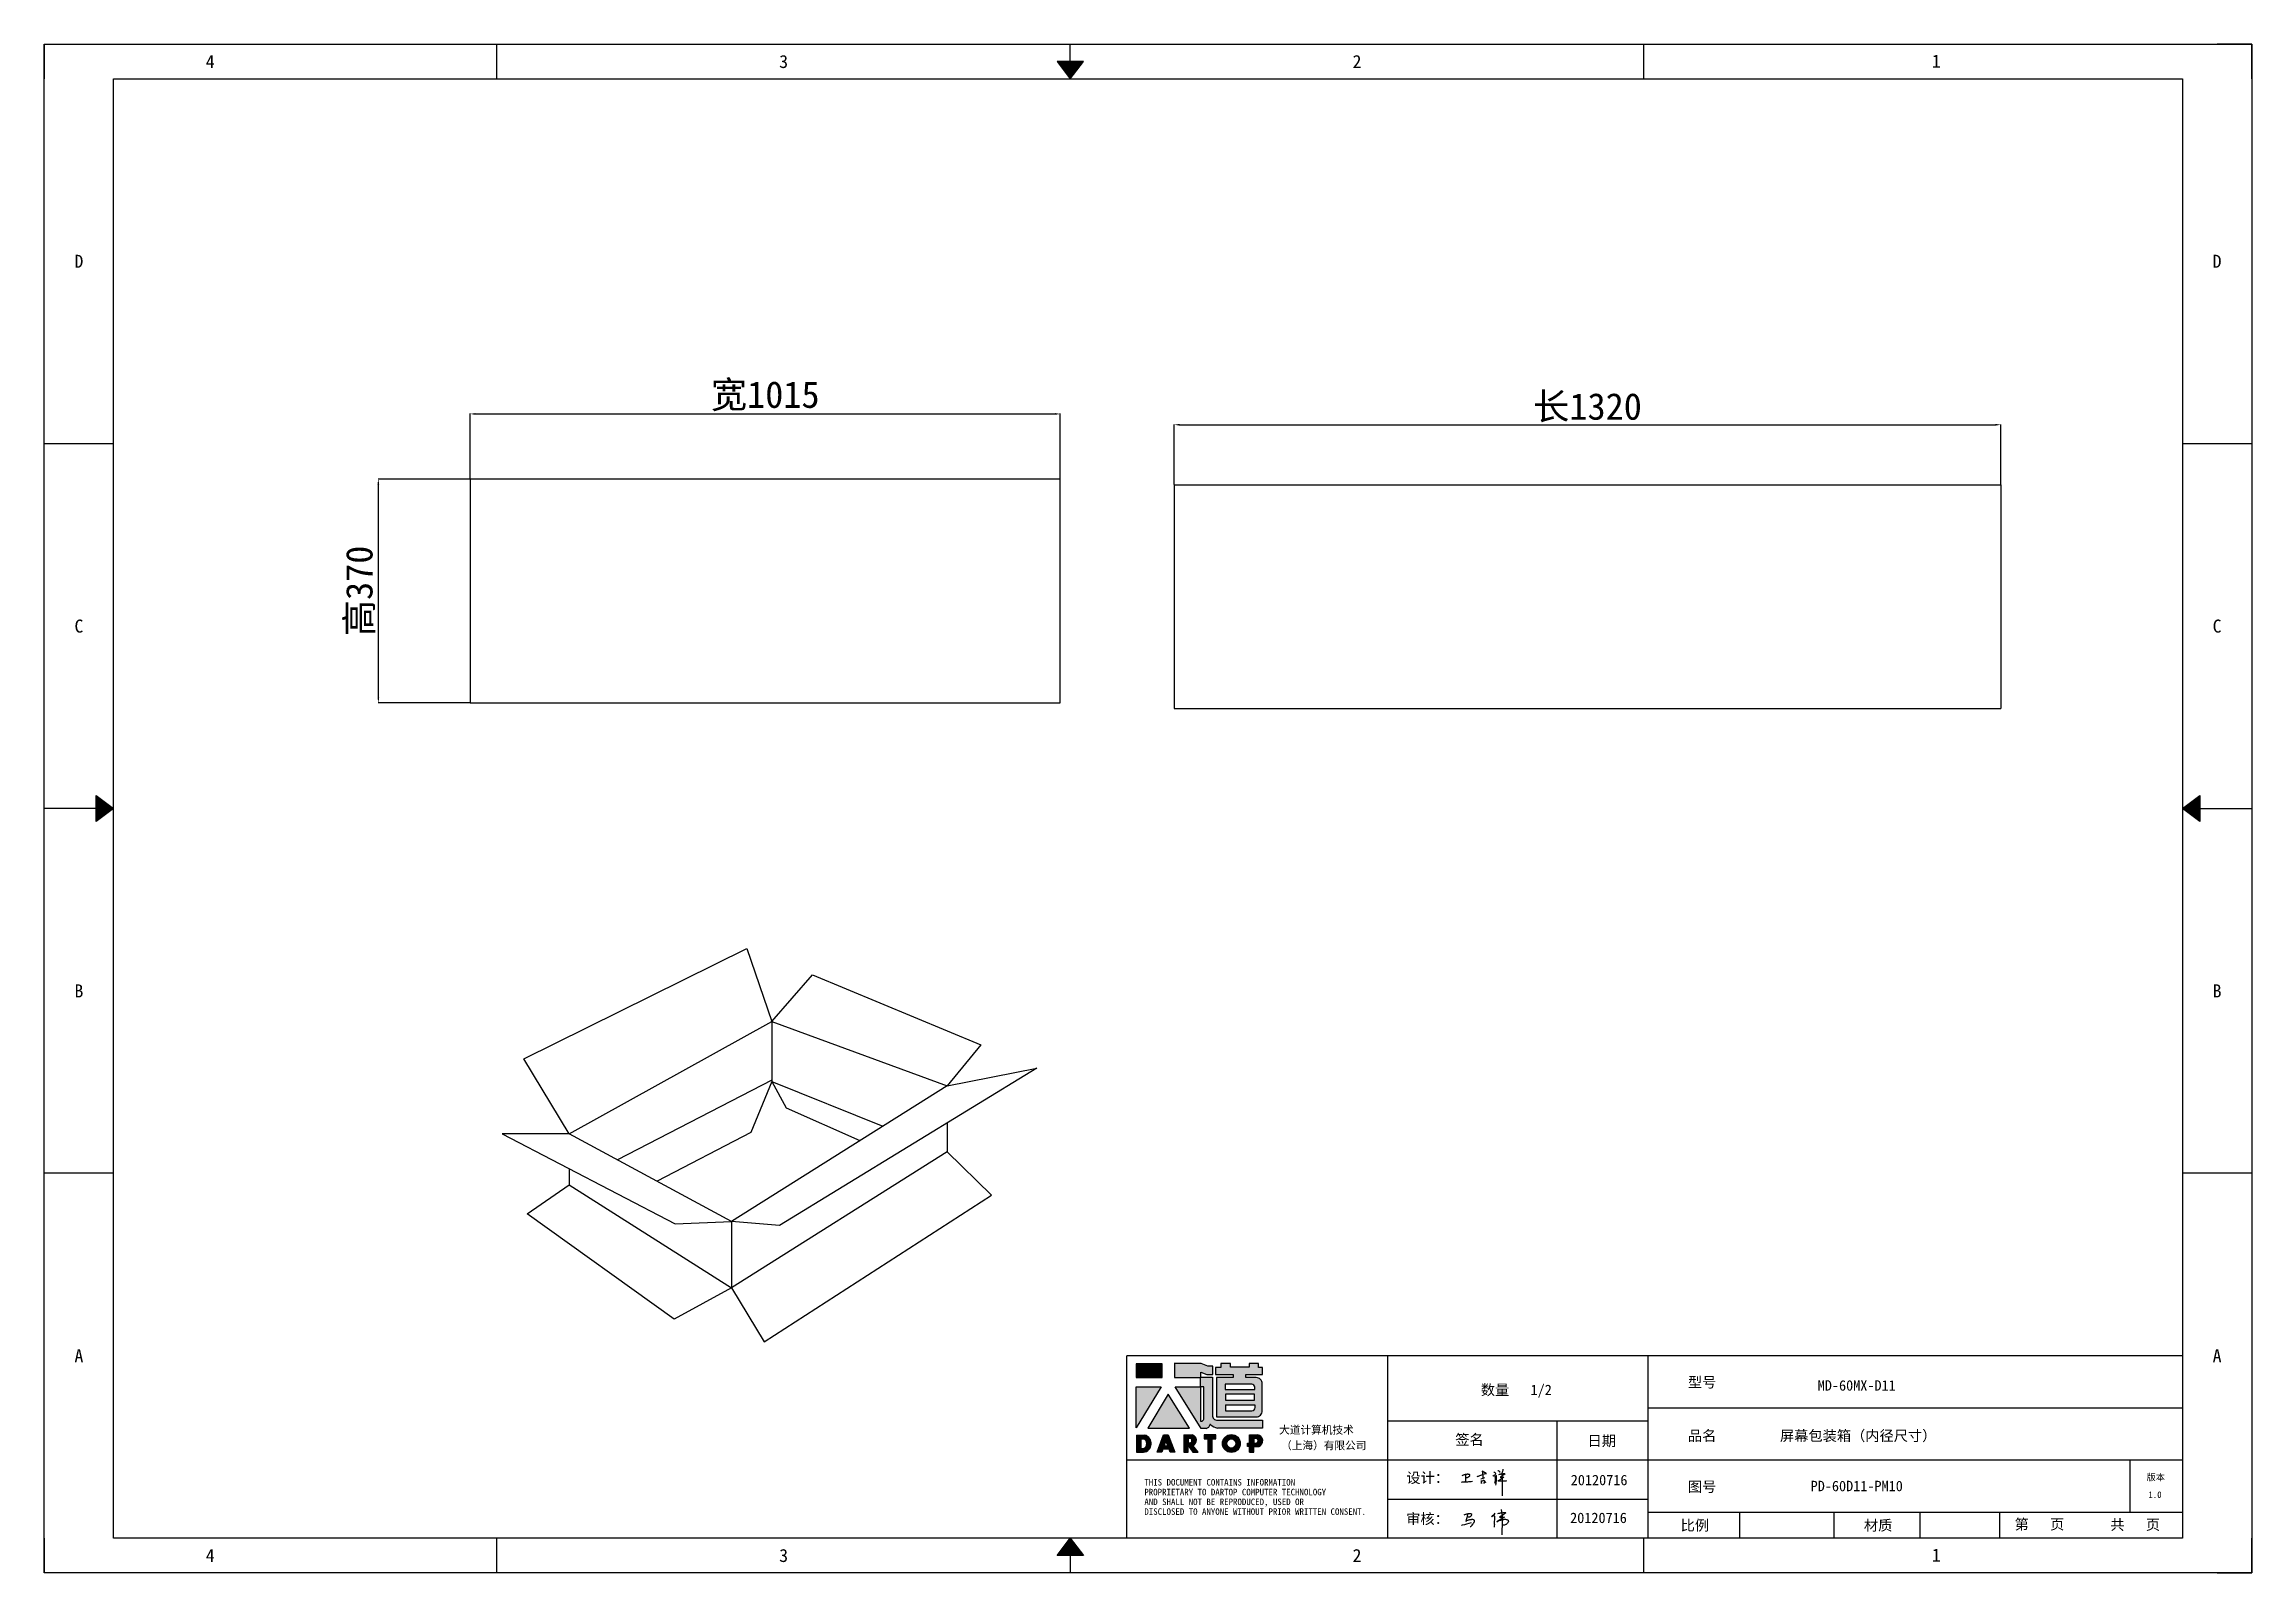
# Model space of a CAD drawing. Header units: millimetres. Extents: x -30327 to 34858, y 4015 to 75103.
# Drawn here: x 5295 to 13588, y 4015 to 9758 of the extents above; entities that cross this region are included whole.
import ezdxf
from ezdxf.enums import TextEntityAlignment as Align

# ---------------------------------------------------------------- set-up
doc = ezdxf.new("R2010")
doc.units = ezdxf.units.MM
doc.linetypes.add('DOT', pattern=[0.25, 0, -0.25])
for name, color, linetype in [('4', 7, 'Continuous'), ('print', 30, 'Continuous'), ('yellow', 2, 'Continuous')]:
    doc.layers.add(name, color=color, linetype=linetype)
doc.styles.add('Dartop', font='')
doc.styles.add('HZ', font='')
doc.styles.add('hzHT', font='simhei.ttf')
doc.styles.get("Standard").update_dxf_attribs({"font": 'txt', "bigfont": 'gbcbig.shx'})
doc.styles.get('Dartop').set_extended_font_data('FangSong_GB2312')
doc.styles.get('HZ').set_extended_font_data('SimSun')
doc.dimstyles.new('ISO-25', dxfattribs={"dimtxt": 20, "dimasz": 20, "dimexe": 1.25, "dimexo": 0.625, "dimtad": 1, "dimtxsty": 'Standard', "dimcen": 2.5, "dimadec": 0, "dimazin": 0, "dimtfac": 1, "dimtmove": 0, "dimatfit": 3, "dimfxl": 0, "dimarcsym": 0})

msp = doc.modelspace()

# ---------------------------------------------------------------- texts
at = {"color": 0}
for s, height, style, p in [('4', 48.95, 'Dartop', (5918.8286, 9693.1858)), ('3', 48.95, 'Dartop', (8072.6279, 9693.1858)), ('2', 48.95, 'Dartop', (10226.4272, 9693.1858)), ('1', 48.95, 'Dartop', (12402.5388, 9694.7383)), ('D', 48.95, 'Dartop', (5425.5408, 8942.6194)), ('D', 48.95, 'Dartop', (13457.1262, 8942.6194)), ('C', 48.95, 'Dartop', (5425.5408, 7572.0198)), ('C', 48.95, 'Dartop', (13457.1262, 7572.0198)), ('B', 48.95, 'Dartop', (5425.5408, 6201.4202)), ('B', 48.95, 'Dartop', (13457.1262, 6201.4202)), ('A', 48.95, 'Dartop', (5425.5408, 4830.8207)), ('A', 48.95, 'Dartop', (13457.1262, 4830.8207)), ('数量   1/2', 39.15999, 'hzHT', (10824.8792, 4702.4549)), ('型号', 39.15999, 'hzHT', (11522.8138, 4731.2108)), ('MD-60MX-D11', 39.159988, 'hzHT', (12103.53, 4719.2031)), ('签名', 39.15999, 'hzHT', (10648.9708, 4515.8328)), ('日期', 39.15999, 'hzHT', (11145.8644, 4511.0137)), ('品名', 39.15999, 'hzHT', (11522.8138, 4530.1797)), ('屏幕包装箱（内径尺寸）', 39.159988, 'hzHT', (12109.0044, 4530.1797)), ('20120716', 39.15999, 'hzHT', (11135.8137, 4363.7921)), ('图号', 39.15999, 'hzHT', (11522.8138, 4338.7709)), ('PD-60D11-PM10', 39.159988, 'hzHT', (12103.53, 4341.326)), ('版本', 24.47499, 'hzHT', (13226.8069, 4374.2449)), ('1.0', 24.47499, 'Dartop', (13223.8629, 4308.8347)), ('20120716', 39.15999, 'hzHT', (11133.4817, 4221.7002)), ('比例', 39.15999, 'hzHT', (11495.5088, 4193.4515)), ('材质', 39.15999, 'hzHT', (12184.0077, 4193.4515)), ('第   页', 39.15999, 'hzHT', (12789.7833, 4197.5131)), ('共   页', 39.15999, 'hzHT', (13149.5015, 4196.087)), ('4', 48.95, 'Dartop', (5918.8286, 4080.2542)), ('3', 48.95, 'Dartop', (8072.6279, 4080.2542)), ('2', 48.95, 'Dartop', (10226.4272, 4080.2542)), ('1', 48.95, 'Dartop', (12402.5388, 4081.8068))]:
    msp.add_text(s, height=height, dxfattribs=dict(at, style=style)).set_placement(p, align=Align.MIDDLE_CENTER)
at = {"color": 0, "style": 'hzHT'}
for s, height, p in [('设计：', 39.15999, (10411.7458, 4352.679)), ('THIS DOCUMENT CONTAINS INFORMATION', 24.474992, (9427.7215, 4343.0361)), ('PROPRIETARY TO DARTOP COMPUTER TECHNOLOGY', 24.474992, (9427.7215, 4306.3236)), ('AND SHALL NOT BE REPRODUCED, USED OR', 24.474992, (9427.7215, 4269.6111)), ('DISCLOSED TO ANYONE WITHOUT PRIOR WRITTEN CONSENT.', 24.474992, (9427.7215, 4232.8986)), ('审核：', 39.15999, (10411.1631, 4198.4726))]:
    msp.add_text(s, height=height, dxfattribs=at).set_placement(p)
at = {"layer": '4', "color": 0, "style": 'hzHT'}
for s, p in [('大道计算机技术', (9933.9313, 4537.4352)), ('（上海）有限公司', (9941.3214, 4478.8986))]:
    msp.add_text(s, height=29.36999, dxfattribs=at).set_placement(p)

# ---------------------------------------------------------------- blocks, each defined once
blk = doc.blocks.new('*D871')
at = {"layer": 'Defpoints', "color": 0, "transparency": 16777216}
for p in [(12644.7, 8328.5), (9539.7, 8103.3), (12644.7, 8103.3)]:
    blk.add_point(p, dxfattribs=at)
at = {"layer": 'yellow', "color": 0, "lineweight": -2, "transparency": 16777216}
for p, q in [((9539.7, 8103.9), (9539.7, 8329.7)), ((9559.7, 8328.5), (12624.7, 8328.5)), ((12644.7, 8103.9), (12644.7, 8329.7))]:
    blk.add_line(p, q, dxfattribs=at)
at = {"layer": 'yellow', "color": 0, "transparency": 16777216}
for points in [[(9559.7, 8331.8), (9559.7, 8325.1), (9539.7, 8328.5)], [(12624.7, 8331.8), (12624.7, 8325.1), (12644.7, 8328.5)]]:
    blk.add_solid(points, dxfattribs=at)
at = {"layer": 'yellow', "color": 0, "transparency": 16777216, "insert": (11092.2, 8392.4), "char_height": 100, "attachment_point": 5, "style": 'HZ'}
blk.add_mtext('{\\fSimSun|b0|i0|c134|p54;长}1320', dxfattribs=at)
blk = doc.blocks.new('*D872')
at = {"layer": 'Defpoints', "color": 0, "transparency": 16777216}
for p in [(6550.3, 8124.5), (6894.8, 8124.5), (6894.8, 7283.6)]:
    blk.add_point(p, dxfattribs=at)
at = {"layer": 'yellow', "color": 0, "lineweight": -2, "transparency": 16777216}
for p, q in [((6894.2, 8124.5), (6549.1, 8124.5)), ((6550.3, 7303.6), (6550.3, 8104.5)), ((6894.2, 7283.6), (6549.1, 7283.6))]:
    blk.add_line(p, q, dxfattribs=at)
at = {"layer": 'yellow', "color": 0, "transparency": 16777216}
for points in [[(6547, 8104.5), (6553.7, 8104.5), (6550.3, 8124.5)], [(6547, 7303.6), (6553.7, 7303.6), (6550.3, 7283.6)]]:
    blk.add_solid(points, dxfattribs=at)
at = {"layer": 'yellow', "color": 0, "transparency": 16777216, "insert": (6483.9, 7704.1), "char_height": 100, "attachment_point": 5, "rotation": 90, "style": 'HZ'}
blk.add_mtext('{\\fSimSun|b0|i0|c134|p54;高}370', dxfattribs=at)
blk = doc.blocks.new('*D873')
at = {"layer": 'Defpoints', "color": 0, "transparency": 16777216}
for p in [(9112, 8369.2), (6894.8, 8124.5), (9112, 8124.5)]:
    blk.add_point(p, dxfattribs=at)
at = {"layer": 'yellow', "color": 0, "lineweight": -2, "transparency": 16777216}
for p, q in [((6894.8, 8125.1), (6894.8, 8370.4)), ((6914.8, 8369.2), (9092, 8369.2)), ((9112, 8125.1), (9112, 8370.4))]:
    blk.add_line(p, q, dxfattribs=at)
at = {"layer": 'yellow', "color": 0, "transparency": 16777216}
for points in [[(6914.8, 8372.5), (6914.8, 8365.8), (6894.8, 8369.2)], [(9092, 8372.5), (9092, 8365.8), (9112, 8369.2)]]:
    blk.add_solid(points, dxfattribs=at)
at = {"layer": 'yellow', "color": 0, "transparency": 16777216, "insert": (8003.4, 8435.4), "char_height": 100, "attachment_point": 5, "style": 'HZ'}
blk.add_mtext('{\\fSimSun|b0|i0|c134|p54;宽}1015', dxfattribs=at)
blk = doc.blocks.new('*U748')
at = {"color": 254, "linetype": 'Continuous', "extrusion": (0, 0, -1)}
for points in [[(-17, 0.333), (-16.812, 0.25), (-17, 0.5)], [(-17, 0.333), (-17.188, 0.25), (-16.812, 0.25)], [(-17, 0.333), (-17, 0.5), (-17.188, 0.25)]]:
    blk.add_solid(points, dxfattribs=at)
blk = doc.blocks.new('*U747')
at = {"color": 254, "linetype": 'Continuous', "extrusion": (0, 0, -1)}
for points in [[(-33.167, 11), (-33, 11), (-33.25, 11.188)], [(-33.167, 11), (-33.25, 11.188), (-33.25, 10.812)], [(-33.167, 11), (-33.25, 10.812), (-33, 11)]]:
    blk.add_solid(points, dxfattribs=at)
blk = doc.blocks.new('*U749')
at = {"color": 254, "linetype": 'Continuous'}
for points in [[(17, 21.667), (17.188, 21.75), (16.812, 21.75)], [(17, 21.667), (16.812, 21.75), (17, 21.5)], [(17, 21.667), (17, 21.5), (17.188, 21.75)]]:
    blk.add_solid(points, dxfattribs=at)
blk = doc.blocks.new('*U746')
at = {"color": 254, "linetype": 'Continuous', "extrusion": (0, 0, -1)}
for points in [[(-0.833, 11), (-0.75, 10.812), (-0.75, 11.188)], [(-0.833, 11), (-0.75, 11.188), (-1, 11)], [(-0.833, 11), (-1, 11), (-0.75, 10.812)]]:
    blk.add_solid(points, dxfattribs=at)
blk = doc.blocks.new('dadao')
for p, q in [((48, 19.2), (44.9, 10.4)), ((44.9, 10.4), (51.2, 10.4)), ((51.2, 10.4), (48, 19.2))]:
    blk.add_line(p, q)
for points in [[(41.8, 121.6), (41.8, 143.7), (-0.4, 143.7), (-0.4, 121.6), (41.8, 121.6)], [(104.8, 122), (104.8, 130.3), (114.1, 126.3), (124.2, 126.3), (124.2, 139.6), (115.9, 139.6), (105.1, 143.9), (61.5, 143.9)], [(61.7, 144), (61.7, 121.3), (103.9, 121.3)], [(113.4, 38.7), (105.1, 38.7), (63, 106.5), (103.9, 106.5), (103.9, 120.9), (103.9, 121.3)], [(109.7, 53.6), (109.7, 106.2), (104.3, 106.2), (104.3, 50.4), (106.6, 50.4)], [(144.6, 94.4), (144.6, 84.8), (192, 84.8), (192, 94.1), (144.9, 94.1)], [(120.2, 45), (119.5, 45), (119.5, 44.6)], [(0, 28), (0, 0), (11.8, 0)], [(0.1, 28), (14, 28)], [(7.1, 21.8), (7.1, 6.1), (12, 6.1)], [(7.1, 21.8), (11.4, 21.8)], [(76.8, 28.2), (76.8, 0), (84.1, 0), (84.1, 11.1), (91.6, -0.1), (100.3, -0.1), (91.7, 11.1)], [(76.8, 28.2), (90.6, 28.2)], [(84, 22.7), (84, 15.3), (87.2, 15.3)], [(84, 22.7), (87.3, 22.7)], [(183.7, 0), (183.7, 9.6), (180.6, 9.6), (180.6, 14.9), (183.8, 14.9), (183.8, 28.1), (196.1, 28.1), (196.5, 28.1)], [(183.7, 0), (190.9, 0), (190.9, 9.6), (198.8, 9.6)], [(194.9, 22.3), (190.8, 22.3), (190.8, 15), (194.4, 15)]]:
    blk.add_lwpolyline(points)
blk.add_lwpolyline([(137.1, 144.2), (137.1, 137.9), (128.3, 137.9), (128.3, 126.5), (157.3, 126.5), (157.3, 121.5), (130.3, 121.5), (130.3, 57.5), (194.4, 57.5, 0.414214), (204.4, 67.5), (204.4, 111.3, 0.414214), (194.4, 121.3), (177.5, 121.3), (177.5, 126.3), (204.7, 126.3), (204.7, 137.7), (198.2, 137.7), (198.2, 143.9), (183.3, 143.9), (183.3, 138), (153, 138), (153, 144.2), (137.1, 144.2)], format="xyb", close=True)
for points in [[(104.8, 122), (123.4, 122), (123.4, 60, 0.414214), (131.4, 52), (204.8, 52), (204.8, 39.1), (131.7, 39.1)], [(144.3, 110.8), (144.3, 101.8), (192.3, 101.8), (192.3, 105.5, 0.414214), (187.3, 110.5), (144.3, 110.5)], [(144.6, 77), (144.6, 67.5), (187.6, 67.5, 0.414214), (192.6, 72.5), (192.6, 76.4), (144.6, 76.4)]]:
    blk.add_lwpolyline(points, format="xyb")
for points in [[(-0.3, 106.2), (40.4, 106.2), (-0.3, 39.7), (-0.3, 106.2)], [(51.7, 94.1), (18.4, 39.3), (86.2, 39.3)], [(43.8, 28.2), (51.8, 28.2), (62.6, -0.1), (55, -0.1), (53.2, 5), (42.9, 5), (41.1, 0), (33.6, 0)], [(110, 28.1), (110, 21.9), (116, 21.9), (116, -0.1), (123.2, -0.1), (123.2, 22), (129.2, 22), (129.2, 28.1), (110, 28.1)]]:
    blk.add_lwpolyline(points, close=True)
for radius in [14.5, 7.44]:
    blk.add_circle((154.2, 14.2), radius)
for centre, radius, start, end in [((99.2, 60.7), 12.6, 305.6399, 325.969), ((111.6, 46.7), 8.19, 282.9811, 347.6627), ((136, 61.7), 22.9, 226.7358, 259.3209), ((8.5, 13.9), 8.49, 294.2143, 69.7177), ((9.6, 14.2), 14.4, 278.6604, 72.3203), ((86.4, 19), 3.8, 282.527, 76.7196), ((88.6, 19.4), 8.95, 290.6073, 77.2124), ((193.7, 18.7), 3.8, 280.9891, 72.5513), ((195.7, 18.6), 9.51, 288.8959, 85.2442)]:
    blk.add_arc(centre, radius, start, end)
blk = doc.blocks.new('h')
for p, q in [((20768.1, -2360.9), (20773, -2359.1)), ((20769.5, -2366.9), (20769.8, -2370.6)), ((20769.8, -2370.6), (20770.9, -2378)), ((20770.9, -2378), (20771.5, -2370.6)), ((20772.4, -2369.3), (20774.9, -2367.8)), ((20773, -2359.1), (20784.1, -2355.2)), ((20773.3, -2331.8), (20775.3, -2338.7)), ((20789.1, -2340.9), (20773.5, -2331.9)), ((20775.3, -2338.7), (20775.6, -2351.2)), ((20775.6, -2351.2), (20775.5, -2357.3)), ((20782.2, -2369.2), (20780, -2377.1)), ((20780, -2377.1), (20788.3, -2371.3)), ((20780.1, -2366.4), (20780.8, -2366.4)), ((20781.9, -2367.4), (20782.2, -2369.2)), ((20845.7, -2343.5), (20848.4, -2353)), ((20848.9, -2370.3), (20847.9, -2424)), ((20848.4, -2353), (20848.9, -2370.3))]:
    blk.add_line(p, q)
for points in [[(20696.6, -2372.4, 0.002073), (20710.6, -2371.9, 0.016137), (20719.6, -2371.3, 0.008314), (20736.9, -2369.3)], [(20699.1, -2348.2, -0.029745), (20704.6, -2345.4, -0.046842), (20708.4, -2344.2, -0.00919), (20714.3, -2343, -0.018517), (20717.2, -2342.5, -0.037841), (20720.3, -2342.4, -0.039541), (20723.2, -2342.8, -0.149785), (20726, -2344.3, -0.204935), (20726.9, -2346.6, -0.074872), (20726.5, -2348.3, -0.061615), (20725.6, -2350.3, -0.034204), (20723.8, -2352.6, -0.045776), (20722.3, -2354.1, -0.054985), (20720.4, -2355.3, -0.036348), (20717.3, -2356.5, -0.067752), (20715.7, -2356.8, -0.043553), (20713.2, -2356.7)], [(20755, -2351.9, -0.024077), (20759.9, -2350.1, -0.013147), (20768.7, -2346.5, -0.00522), (20775.4, -2344.1, -0.018517), (20777.3, -2343.4, -0.008274), (20786.3, -2341, -0.039541), (20788.3, -2340.8, -0.079216), (20789.4, -2341, -0.204935)], [(20813.5, -2350.1, 0.007348), (20815.9, -2348.7, 0.008421), (20818, -2347.3, 0.009459), (20819.7, -2346.2, -0.016325), (20820.7, -2345.5, -0.173771), (20821.8, -2345.3, -0.085159), (20823.9, -2346, -0.125883), (20826, -2347.9, -0.160659), (20826.6, -2350.1, -0.010447), (20826.5, -2352.3, -0.008247), (20826.2, -2355.1, -0.002698), (20825.3, -2374, 0.001562), (20823.9, -2383.7, 0.016137)], [(20816.8, -2335, -0.053561), (20819.6, -2336.1, -0.075272), (20821.3, -2337.3, -0.005295), (20822.5, -2338.5, -0.009337), (20823.1, -2339.1, -0.026146), (20823.7, -2339.8, -0.016644), (20824.5, -2340.9)], [(20832.1, -2329.2, -0.053561), (20834.9, -2330.3, -0.075272), (20836.7, -2331.5, -0.005295), (20837.8, -2332.6, -0.009337), (20838.5, -2333.3, -0.026146), (20839, -2334, -0.016644), (20839.8, -2335.1)], [(20836, -2343.7, -0.02797), (20842.1, -2342.6, -0.048868), (20845.6, -2342.2, -0.00919), (20851.1, -2341.4, -0.018517), (20853.9, -2341.1, -0.037841), (20856.7, -2341.2, -0.039541), (20859.4, -2341.6, -0.018282), (20840.6, -2354.7, -0.000937)], [(20847.6, -2340.2, 0.021784), (20849.6, -2335.9, 0.028296), (20850.8, -2332.4, 0.008136), (20851.9, -2328.2, 0.028913), (20852.2, -2327, 0.08193), (20852.1, -2325.9, 0.075058), (20851.7, -2324.7, 0.275043)]]:
    blk.add_lwpolyline(points, format="xyb")
for points in [[(20711.3, -2343.5), (20711.3, -2343.5), (20711.5, -2355.8), (20710.7, -2368), (20710.6, -2371.9)], [(20821.5, -2350.6), (20822.4, -2359.2), (20822.2, -2364.9), (20821.7, -2369), (20821.3, -2376.3), (20823.6, -2368.5), (20827.2, -2366.3), (20829.5, -2366.3)], [(20840.6, -2354.7), (20850, -2354.7), (20855, -2354.3), (20845.9, -2361.1), (20840.5, -2364), (20833, -2367.5), (20863.2, -2367.4), (20865.9, -2367.3)]]:
    blk.add_lwpolyline(points)
for centre, radius, start, end in [((20773.7, -2371.2), 2.3, 121.9907, 163.60158), ((20787.5, -2406), 40.3, 100.61827, 108.24823), ((20780.8, -2367.6), 1.15, 9.4675, 90)]:
    blk.add_arc(centre, radius, start, end)

# ---------------------------------------------------------------- dimensions: what is measured, and where the dimension line sits
at = {"layer": 'yellow', "color": 0}
for base, p1, p2, text, picture, middle in [((9112.0271, 8369.1798), (6894.8385, 8124.5076), (9112.0271, 8124.5076), '{\\fSimSun|b0|i0|c134|p54;宽}1015', '*D873', (8003.4328, 8435.3604)), ((12644.6592, 8328.4511), (9539.6592, 8103.3013), (12644.6592, 8103.3013), '{\\fSimSun|b0|i0|c134|p54;长}1320', '*D871', (11092.1592, 8392.4094))]:
    dim = msp.add_linear_dim(base=base, p1=p1, p2=p2, text=text, dimstyle='ISO-25', override={"dimtxt": 100, "dimtxsty": 'HZ'}, dxfattribs=at)
    dim.commit()
    dim.dimension.update_dxf_attribs({"geometry": picture, "text_midpoint": middle})
dim = msp.add_linear_dim(base=(6550.3334, 8124.5076), p1=(6894.8385, 7283.6396), p2=(6894.8385, 8124.5076), angle=90, text='{\\fSimSun|b0|i0|c134|p54;高}370', dimstyle='ISO-25', override={"dimtxt": 100, "dimtxsty": 'HZ'}, dxfattribs=at)
dim.commit()
dim.dimension.update_dxf_attribs({"geometry": '*D872', "text_midpoint": (6483.8751, 7704.0736)})

# ---------------------------------------------------------------- hatches: boundary and pattern name
for points in [[(9494.3607, 4800.5067), (9396.724, 4800.5067), (9396.724, 4749.495), (9494.3607, 4749.495)], [(9491.2174, 4713.8036), (9396.9856, 4713.8036), (9396.9856, 4559.9483)], [(9517.3387, 4685.8831), (9440.3078, 4558.9235), (9597.1619, 4558.9235)], [(9696.7579, 4532.9464), (9652.1807, 4532.9464), (9652.1807, 4518.8039), (9666.0892, 4518.8039), (9666.0892, 4467.8409), (9682.7417, 4467.8409), (9682.7417, 4518.8377), (9696.7579, 4518.8377)]]:
    msp.add_hatch(color=0).paths.add_polyline_path(points)
h = msp.add_hatch(color=0)
h.paths.add_polyline_path([(9640.2707, 4769.5047), (9661.8194, 4760.1955), (9685.1163, 4760.1955), (9685.1163, 4791.0297), (9665.8965, 4791.0297), (9640.8535, 4800.9198), (9540.4957, 4800.9198), (9540.4957, 4748.7721), (9638.1415, 4748.7721), (9638.1415, 4747.7174), (9638.1415, 4714.3876), (9543.4532, 4714.3876), (9640.8466, 4557.6493), (9660.1325, 4557.6493, 0.279374822), (9674.2112, 4571.3399), (9674.2112, 4572.0619), (9675.9121, 4572.0619, 0.143145365), (9702.4631, 4558.5501), (9871.7009, 4558.5501), (9871.7009, 4588.276), (9701.7424, 4588.276, -0.414213562), (9683.2304, 4606.788), (9683.2304, 4750.4196), (9640.2707, 4750.4196)])
h.paths.add_polyline_path([(9639.1258, 4713.7212), (9651.5337, 4713.7192), (9651.5337, 4592.0684, -0.088935736), (9644.3432, 4584.6731), (9639.0822, 4584.6731)], flags=16)
h = msp.add_hatch(color=0)
h.paths.add_polyline_path([(9871.4095, 4786.7128), (9856.3516, 4786.7128), (9856.3516, 4801.037), (9821.9338, 4801.037), (9821.9338, 4787.4288), (9751.6666, 4787.4288), (9751.6666, 4801.753), (9714.8651, 4801.753), (9714.8651, 4787.1637), (9694.5301, 4787.1637), (9694.5301, 4760.7566), (9761.6357, 4760.7566), (9761.6357, 4749.0769), (9699.1051, 4749.0769), (9699.1051, 4601.2049), (9847.5513, 4601.2049, 0.414213562), (9870.6913, 4624.3449), (9870.6913, 4725.6112, 0.414213562), (9847.5513, 4748.7512), (9808.3099, 4748.7512), (9808.3099, 4760.2114), (9871.4095, 4760.2114)])
h.paths.add_polyline_path([(9831.1576, 4723.6828, -0.414213562), (9842.7276, 4712.1128), (9842.7276, 4703.6275), (9731.5887, 4703.6275), (9731.5887, 4723.6828)], flags=16)
h.paths.add_polyline_path([(9842.0095, 4685.7212), (9842.0095, 4664.2339), (9732.3068, 4664.2339), (9732.3068, 4685.7212)], flags=16)
h.paths.add_polyline_path([(9843.4435, 4644.8956), (9843.4435, 4635.6943, -0.414213562), (9831.8735, 4624.1243), (9732.3068, 4624.1243), (9732.3068, 4644.8956)], flags=16)
h = msp.add_hatch(color=0)
h.paths.add_polyline_path([(9430.0059, 4532.714), (9397.6785, 4532.714), (9397.6785, 4468.0345), (9424.9047, 4468.0345, 0.793015906)])
h.paths.add_polyline_path([(9425.3841, 4482.1989), (9414.0809, 4482.1989), (9414.0809, 4518.5497), (9424.1363, 4518.5497, -0.67136089)], flags=16)
h = msp.add_hatch(color=0)
h.paths.add_polyline_path([(9517.5819, 4533.2463), (9499.1329, 4533.2463), (9475.4069, 4467.965), (9492.8831, 4467.965), (9496.9946, 4479.5344), (9520.6701, 4479.5344), (9524.8711, 4467.825), (9542.4872, 4467.825)])
h.paths.add_polyline_path([(9516.1456, 4492.0046), (9501.4778, 4492.0046), (9508.6775, 4512.5177)], flags=16)
h = msp.add_hatch(color=0)
h.paths.add_polyline_path([(9607.259, 4533.2006), (9575.4641, 4533.2006), (9575.4641, 4467.9293), (9592.2657, 4467.9293), (9592.2657, 4493.805), (9609.5354, 4467.6959), (9629.8382, 4467.6959), (9609.9627, 4493.6409, 0.744054942)])
h.paths.add_polyline_path([(9592.112, 4503.4657), (9592.112, 4520.6064), (9599.6222, 4520.6064, -0.796808968), (9599.5095, 4503.4657)], flags=16)
h = msp.add_hatch(color=0)
h.paths.add_polyline_path([(9720.9909, 4500.7993, 1), (9788.0141, 4500.7993, 1)])
h.paths.add_polyline_path([(9771.7186, 4500.7993, -1), (9737.2864, 4500.7993, -1)], flags=16)
h = msp.add_hatch(color=0)
h.paths.add_polyline_path([(9852.3002, 4533.0457), (9851.3384, 4533.0457), (9822.9938, 4533.0457), (9822.9938, 4502.5839), (9815.4729, 4502.5839), (9815.4729, 4490.219), (9822.8722, 4490.219), (9822.8722, 4468.0435), (9839.4192, 4468.0435), (9839.4192, 4490.3054), (9857.601, 4490.3054, 0.812303812)])
h.paths.add_polyline_path([(9839.1737, 4502.6683), (9839.1737, 4519.7066), (9848.5899, 4519.7066, -0.778213434), (9847.6284, 4502.6683)], flags=16)

# ---------------------------------------------------------------- linework, layer by layer
at = {"color": 0, "linetype": 'DOT'}
for p, q in [((5295.0076, 9758.4524), (13457.1262, 9758.4524)), ((5295.0076, 4145.5209), (5295.0076, 9627.9192)), ((13587.6595, 9627.9192), (13587.6595, 4145.5209)), ((13457.1262, 4014.9876), (5295.0076, 4014.9876))]:
    msp.add_line(p, q, dxfattribs=at)
at = {"color": 0}
for p, q in [((5295.0076, 9758.4524), (5295.0076, 9627.9192)), ((5295.0076, 9758.4524), (5295.0076, 9758.4524)), ((6995.7283, 9627.9192), (6995.7283, 9758.4524)), ((9149.5276, 9693.1858), (9149.5276, 9758.4524)), ((11303.3269, 9627.9192), (11303.3269, 9758.4524)), ((13587.6595, 9758.4524), (13457.1262, 9758.4524)), ((13587.6595, 9627.9192), (13587.6595, 9758.4524)), ((5556.0741, 4145.5209), (5556.0741, 9627.9192)), ((5556.0741, 9627.9192), (13326.5929, 9627.9192)), ((13326.5929, 9627.9192), (13326.5929, 4145.5209)), ((5556.0741, 8257.3196), (5295.0076, 8257.3196)), ((13587.6595, 8257.3196), (13326.5929, 8257.3196)), ((6894.8385, 8124.5076), (6894.8385, 7283.6396)), ((9112.0271, 8124.5076), (6894.8385, 8124.5076)), ((9112.0271, 7283.6396), (9112.0271, 8124.5076)), ((9539.6592, 8103.3013), (12644.6592, 8103.3013)), ((9539.6592, 8103.3013), (9539.6592, 7262.4332)), ((12644.6592, 8103.3013), (12644.6592, 7262.4332)), ((6894.8385, 7283.6396), (9112.0271, 7283.6396)), ((9539.6592, 7262.4332), (12644.6592, 7262.4332)), ((5490.8075, 6886.72), (5295.0076, 6886.72)), ((13391.8596, 6886.72), (13587.6595, 6886.72)), ((5556.0741, 5516.1205), (5295.0076, 5516.1205)), ((13587.6595, 5516.1205), (13326.5929, 5516.1205)), ((13326.5929, 4830.8207), (9361.6442, 4830.8207)), ((9361.6442, 4145.5209), (9361.6442, 4830.8207)), ((10340.6439, 4830.8207), (10340.6439, 4145.5209)), ((11319.6436, 4145.5209), (11319.6436, 4830.8207)), ((10340.6439, 4586.0708), (11319.6436, 4586.0708)), ((10976.9937, 4586.0708), (10976.9937, 4145.5209)), ((11319.6436, 4635.0207), (13326.5929, 4635.0207)), ((9361.6442, 4439.2208), (10340.6439, 4439.2208)), ((10340.6439, 4439.2208), (13326.5929, 4439.2208)), ((13130.793, 4243.4209), (13130.793, 4439.2208)), ((10340.6439, 4292.3708), (11319.6436, 4292.3708)), ((11319.6436, 4243.4209), (13326.5929, 4243.4209)), ((11664.0803, 4145.5209), (11664.0803, 4243.4209)), ((12019.0447, 4145.5209), (12019.0447, 4243.4209)), ((12341.7397, 4145.5209), (12341.7397, 4243.4209)), ((12641.2931, 4145.5209), (12641.2931, 4243.4209)), ((5295.0076, 4145.5209), (5295.0076, 4014.9876)), ((13326.5929, 4145.5209), (5556.0741, 4145.5209)), ((6995.7283, 4014.9876), (6995.7283, 4145.5209)), ((9149.5276, 4080.2542), (9149.5276, 4014.9876)), ((11303.3269, 4014.9876), (11303.3269, 4145.5209)), ((13587.6595, 4014.9876), (13587.6595, 4145.5209)), ((5295.0076, 4014.9876), (5295.0076, 4014.9876)), ((13457.1262, 4014.9876), (13587.6595, 4014.9876))]:
    msp.add_line(p, q, dxfattribs=at)
for p, q in [((7097.3779, 5945.6829), (7934.7703, 6360.9363)), ((7934.7703, 6360.9363), (8027.9718, 6086.2713)), ((8027.9718, 6086.2713), (8180.7176, 6261.5094)), ((8180.7176, 6261.5094), (8813.1538, 5998.3207)), ((8813.1538, 5998.3207), (8686.4433, 5845.1985)), ((7267.2764, 5664.8983), (7097.3779, 5945.6829)), ((9023.9659, 5910.5911), (8057.744, 5319.8786)), ((8686.4433, 5845.1985), (9023.9659, 5910.5911)), ((7267.2764, 5664.8983), (7015.3955, 5664.8983)), ((7015.3955, 5664.8983), (7665.3993, 5325.7273)), ((7665.3993, 5325.7273), (7876.6546, 5335.4533)), ((8057.744, 5319.8786), (7876.6546, 5335.4533)), ((10768.4455, 4252.9927), (10771.2548, 4229.5296)), ((10771.2548, 4229.5296), (10771.7109, 4212.2058)), ((10761.0818, 4212.4797), (10751.4622, 4207.2731)), ((10768.0047, 4216.1775), (10761.0818, 4212.4797)), ((10761.4784, 4223.9627), (10773.7099, 4223.9627)), ((10780.2327, 4224.5554), (10768.0047, 4216.1775)), ((10771.7109, 4212.2058), (10770.6735, 4158.2948)), ((10773.7099, 4223.9627), (10780.2327, 4224.5554))]:
    msp.add_line(p, q)
for points in [[(9149.5276, 9627.9192), (9198.4776, 9693.1858), (9100.5776, 9693.1858), (9149.5276, 9627.9192)], [(5556.0741, 6886.72), (5490.8075, 6837.77), (5490.8075, 6935.67), (5556.0741, 6886.72)], [(13326.5929, 6886.72), (13391.8596, 6935.67), (13391.8596, 6837.77), (13326.5929, 6886.72)], [(9149.5276, 4145.5209), (9198.4776, 4080.2542), (9100.5776, 4080.2542), (9149.5276, 4145.5209)]]:
    msp.add_lwpolyline(points, close=True, dxfattribs=at)
for points in [[(10629.207, 4232.4265, -0.029745025), (10634.8041, 4235.2305, -0.046842152), (10638.5932, 4236.4499, -0.009190246), (10644.5058, 4237.6444, -0.01851715), (10647.4694, 4238.074, -0.037840637), (10650.5283, 4238.1696, -0.039541258), (10653.4351, 4237.809, -0.149785186), (10656.2743, 4236.2586, -0.204935242), (10657.1442, 4234.0114, -0.074871706), (10656.8135, 4232.2381, -0.061614645), (10655.8481, 4230.2745, -0.034203896), (10654.0973, 4227.9638, -0.045775869), (10652.5295, 4226.4661, -0.054985007), (10650.6347, 4225.275, -0.036347913), (10647.4943, 4224.0255, -0.067752062), (10645.9217, 4223.7544, -0.043553369), (10643.4493, 4223.8822)], [(10755.4734, 4238.3939, -0.027970257), (10763.3823, 4239.8544, -0.048867879), (10767.9656, 4240.3432, -0.009190246), (10775.1742, 4241.4105, -0.01851715), (10778.7767, 4241.7414, -0.037840637), (10782.4729, 4241.6634, -0.039541258), (10785.9569, 4241.0445, -0.018281889), (10761.4784, 4223.9627, -0.000936898)], [(10751.4622, 4207.2731, -0.029745025), (10760.1937, 4211.6474, -0.046842152), (10766.1047, 4213.5496, -0.009190246), (10775.3284, 4215.4131, -0.01851715), (10779.9516, 4216.0832, -0.037840637), (10784.7234, 4216.2324, -0.039541258), (10789.258, 4215.6699, -0.149785186), (10793.6873, 4213.2511, -0.204935242), (10795.0443, 4209.7455, -0.074871706), (10794.5284, 4206.9792, -0.061614645), (10793.0224, 4203.9161, -0.034203896), (10790.2911, 4200.3113, -0.045775869), (10787.8453, 4197.9748, -0.054985007), (10784.8895, 4196.1168, -0.036347913), (10779.9905, 4194.1676, -0.067752062), (10777.5372, 4193.7447, -0.043553369), (10773.6802, 4193.9441)]]:
    msp.add_lwpolyline(points, format="xyb")
msp.add_lwpolyline([(10641.544, 4237.0743), (10641.544, 4237.0743), (10639.6736, 4225.6049), (10636.5927, 4214.8199), (10634.5791, 4208.2014)])
for centre, radius, start, end in [((10394.1816, 4586.4188), 494.1439, 313.3661321, 315.29608357), ((10614.8893, 4214.2143), 20.6875, 281.07698247, 291.21263183), ((10159.988, 6060.7001), 1922.2135, 283.91894968, 284.97151222), ((10666.1931, 4153.4829), 63.1946, 113.2024487, 120.01749688), ((10651.3614, 4188.0839), 25.5488, 102.47485986, 113.2024487), ((10688.3805, 4020.7542), 196.9245, 100.36866987, 102.47485986), ((10647.246, 4204.527), 16.2964, 283.81625419, 294.0305093), ((10661.6726, 4166.7232), 48.5322, 96.12533663, 100.36866987), ((10650.7246, 4196.4655), 7.5178, 294.8364282, 309.90113427), ((10550.511, 4288.9218), 143.8069, 316.91956252, 320.58865993), ((10659.0866, 4190.8202), 24.2969, 87.45703731, 96.12533663), ((10659.1771, 4192.8574), 22.2577, 78.39956707, 87.45703731), ((10632.0006, 4219.0643), 36.5644, 324.09480765, 331.37835658), ((10662.3207, 4208.1711), 6.6247, 44.32465453, 78.39956708), ((10660.3788, 4204.7165), 4.8844, 319.57307327, 337.48549021), ((10646.9245, 4215.4681), 21.9569, 324.91066621, 333.34842916), ((10657.6035, 4211.4797), 10.6939, 326.76781044, 340.87101797), ((10664.4304, 4210.2316), 3.6756, 357.99839265, 44.32465453), ((10660.84, 4210.3571), 7.2683, 340.87101797, 357.99839265), ((10683.7836, 4310.0755), 96.6509, 299.26546366, 300.94949966), ((10902.7469, 3499.9172), 746.2802, 102.46591953, 103.20529969), ((12302.4314, 3961.3103), 1577.2311, 171.41017317, 171.76808318), ((10741.7269, 4225.4447), 3.1597, 52.3757453, 91.2911591), ((7962.4809, 4315.0882), 2782.9228, 357.56566363, 358.05727779), ((10740.6434, 4225.9378), 3.6212, 357.19682774, 33.7051787), ((10659.1401, 4231.2726), 85.3159, 352.91254613, 354.80268376), ((10691.1449, 4228.3614), 53.179, 354.80268376, 357.19682774)]:
    msp.add_arc(centre, radius, start, end)
at = {"layer": 'print'}
msp.add_lwpolyline([(5295.0076, 9758.4524), (13587.6595, 9758.4524), (13587.6595, 4014.9876), (5295.0076, 4014.9876)], close=True, dxfattribs=at)
at = {"layer": 'yellow', "color": 0}
for p, q in [((7267.2764, 5664.8983), (8027.9718, 6086.2713)), ((8027.9718, 6086.2713), (8686.4433, 5845.1985)), ((8027.9718, 5865.4361), (7449.0585, 5566.6224)), ((8686.4433, 5845.1985), (7876.6546, 5335.4533)), ((7876.6546, 5335.4533), (7267.2764, 5664.8983)), ((8686.4433, 5704.2422), (8686.4433, 5596.1955)), ((8686.4433, 5596.1955), (7876.6546, 5086.4504)), ((7267.2764, 5533.4672), (7267.2764, 5472.7931)), ((7267.2764, 5472.7931), (7876.6546, 5086.4504)), ((7876.6546, 5335.4533), (7876.6546, 5086.4504))]:
    msp.add_line(p, q, dxfattribs=at)
at = {"layer": 'yellow'}
for p, q in [((8027.9718, 6086.2713), (8027.9718, 5861.3897)), ((8027.9718, 5861.3897), (7950.0964, 5669.7662)), ((8027.9718, 5861.3897), (8445.2131, 5693.3491)), ((8027.9718, 5861.3897), (8082.6012, 5762.2958)), ((8082.6012, 5762.2958), (8358.7921, 5638.9489)), ((7950.0964, 5669.7662), (7597.373, 5486.4399)), ((8853.6027, 5434.5901), (8686.4433, 5596.1955)), ((7109.6845, 5363.4816), (7267.2764, 5472.7931)), ((7999.4387, 4883.4993), (8853.6027, 5434.5901)), ((7661.3321, 4967.9406), (7109.6845, 5363.4816)), ((7876.6546, 5086.4504), (7661.3321, 4967.9406)), ((7876.6546, 5086.4504), (7999.4387, 4883.4993))]:
    msp.add_line(p, q, dxfattribs=at)

# ---------------------------------------------------------------- block references
at = {"color": 0, "linetype": 'Continuous', "xscale": 261.0665840759379, "yscale": 261.0665840778707, "zscale": 261.0665840778733}
for name, p in [('*U749', (4711.3956, 4014.9876)), ('*U746', (5295.0076, 4014.9876)), ('*U747', (4711.3956, 4014.9876)), ('*U748', (4711.3956, 4014.9876))]:
    msp.add_blockref(name, p, dxfattribs=at)
at = {"color": 0}
for name, p, xscale, yscale, zscale in [('dadao', (9397.6785, 4468.0345), 2.313999267765167, 2.313999267941487, 2.313999267962967), ('h', (-10161.4929, 6738.3213), 1.004064361724714, 1.004064361729594, 1.004064361729229)]:
    msp.add_blockref(name, p, dxfattribs=dict(at, xscale=xscale, yscale=yscale, zscale=zscale))

msp.set_redraw_order([(e.dxf.handle, doc.entitydb.next_handle()) for e in msp.query("TEXT MTEXT ATTDEF DIMENSION ARC_DIMENSION")])  # texts and dimensions are drawn at this point

doc.saveas('drawing.dxf')
